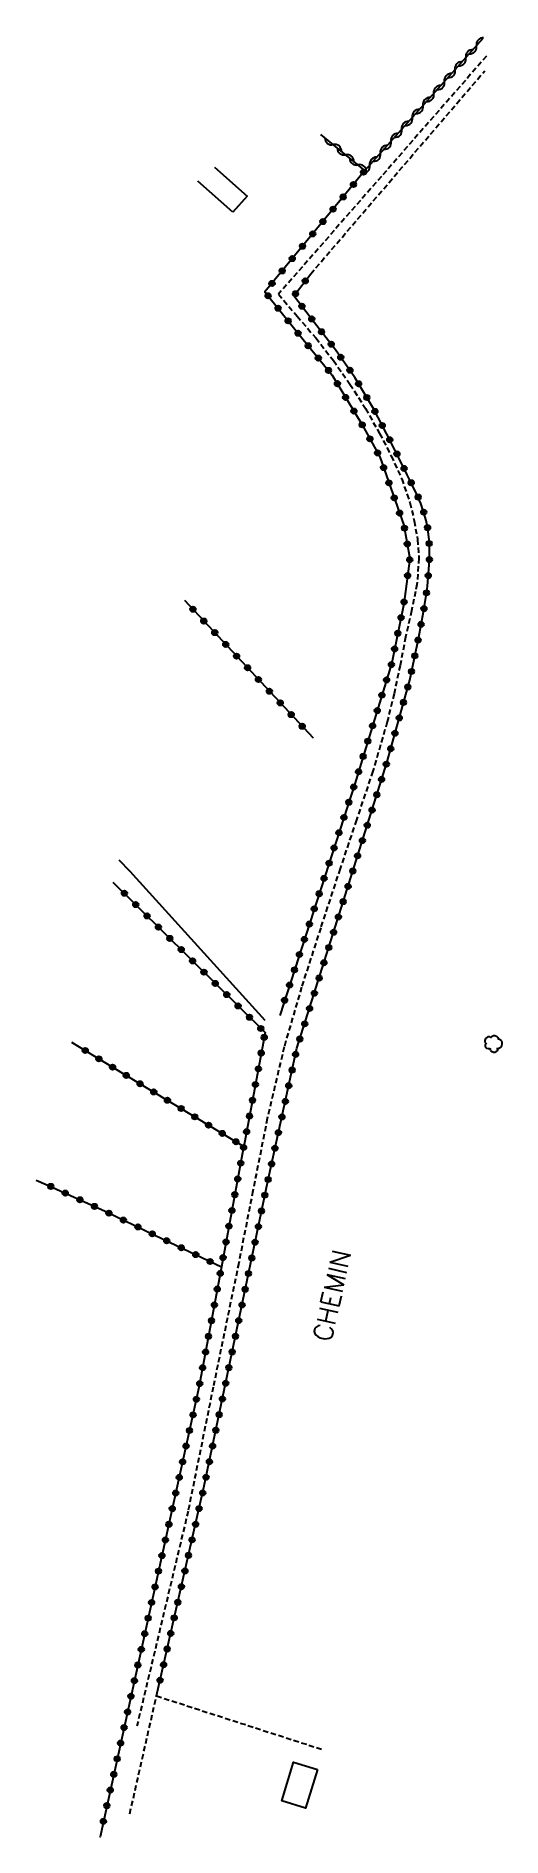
# Model space of a CAD drawing. Header units: millimetres. Extents: x 124000 to 124813, y 125000 to 125861.
# Drawn here: x 124199.4 to 124243, y 125058.3 to 125227 of the extents above; entities that cross this region are included whole.
import ezdxf

# ---------------------------------------------------------------- set-up
doc = ezdxf.new("R2010")
doc.units = ezdxf.units.MM
doc.linetypes.add('DASHED', pattern=[0.75, 0.5, -0.25])
doc.layers.get('0').update_dxf_attribs({"linetype": 'CONTINUOUS'})
for name, color, linetype in [('W0070', 7, 'DASHED'), ('W0104', 1, 'CONTINUOUS'), ('W0112', 1, 'DASHED'), ('W0300', 7, 'CONTINUOUS'), ('W0310', 3, 'CONTINUOUS'), ('W0323', 7, 'CONTINUOUS'), ('W0989', 7, 'CONTINUOUS')]:
    doc.layers.add(name, color=color, linetype=linetype)
doc.styles.get("Standard").update_dxf_attribs({"font": 'romans.shx', "width": 0.85})

msp = doc.modelspace()

# ---------------------------------------------------------------- texts
at = {"layer": 'W0989'}
msp.add_text('CHEMIN', height=1.75, rotation=77.4451, dxfattribs=at).set_placement((124227.02, 125104.61))

# ---------------------------------------------------------------- blocks, each defined once
blk = doc.blocks.new('T300')
for p, q in [((-0.8, 0.51), (-0.86, 0.34)), ((-0.86, 0.34), (-0.86, 0.17)), ((-0.86, 0.17), (-0.74, 0.06)), ((-0.69, 0.63), (-0.8, 0.51)), ((-0.8, -0.06), (-0.74, 0.06)), ((-0.74, 0.06), (-0.69, 0.11)), ((-0.57, 0.69), (-0.69, 0.63)), ((-0.46, 0.69), (-0.57, 0.69)), ((-0.29, 0.63), (-0.46, 0.69)), ((-0.29, 0.63), (-0.17, 0.74)), ((-0.23, 0.57), (-0.29, 0.63)), ((-0.17, 0.74), (-0.06, 0.8)), ((-0.06, 0.8), (0.06, 0.8)), ((0.06, 0.8), (0.23, 0.74)), ((0.23, 0.74), (0.34, 0.63)), ((0.34, 0.63), (0.4, 0.51)), ((0.46, 0.46), (0.34, 0.46)), ((0.4, 0.51), (0.4, 0.46)), ((0.57, 0.4), (0.46, 0.46)), ((0.57, 0.4), (0.69, 0.29)), ((0.69, 0.29), (0.74, 0.17)), ((0.74, 0.06), (0.69, -0.17)), ((0.74, 0.17), (0.74, 0.06)), ((-0.8, -0.17), (-0.8, -0.06)), ((-0.8, -0.23), (-0.8, -0.17)), ((-0.74, -0.34), (-0.8, -0.23)), ((-0.69, -0.4), (-0.74, -0.34)), ((-0.51, -0.46), (-0.69, -0.4)), ((-0.4, -0.46), (-0.51, -0.46)), ((-0.4, -0.46), (-0.34, -0.46)), ((-0.34, -0.46), (-0.34, -0.4)), ((-0.34, -0.51), (-0.34, -0.46)), ((-0.29, -0.63), (-0.34, -0.51)), ((-0.17, -0.74), (-0.29, -0.63)), ((-0.06, -0.8), (-0.17, -0.74)), ((0.06, -0.8), (-0.06, -0.8)), ((0.17, -0.74), (0.06, -0.8)), ((0.23, -0.69), (0.17, -0.74)), ((0.29, -0.46), (0.23, -0.46)), ((0.29, -0.63), (0.23, -0.69)), ((0.46, -0.4), (0.29, -0.46)), ((0.34, -0.51), (0.29, -0.63)), ((0.34, -0.51), (0.34, -0.46)), ((0.57, -0.34), (0.46, -0.4)), ((0.63, -0.29), (0.57, -0.34)), ((0.69, -0.17), (0.63, -0.29))]:
    blk.add_line(p, q)
blk = doc.blocks.new('t323o')
at = {"color": 0, "linetype": 'Continuous'}
for radius in [0.25, 0.15]:
    blk.add_circle((0, 0), radius, dxfattribs=at)
blk = doc.blocks.new('t310o')
at = {"color": 0, "linetype": 'Continuous'}
for centre, start, end in [((-0.5, 0.38), 216.8699, 323.1304), ((0.5, -0.37), 36.8699, 143.1303)]:
    blk.add_arc(centre, 0.625, start, end, dxfattribs=at)

# ---------------------------------------------------------------- linework, layer by layer
at = {"layer": 'W0070'}
for points in [[(124241.59, 125225.15), (124241.59, 125225.15), (124231.75, 125213.89), (124222.1, 125202.85)], [(124222.1, 125202.85), (124223.85, 125200.8), (124225.6, 125198.75), (124227.25, 125196.64), (124228.8, 125194.43), (124230.25, 125192.15), (124231.58, 125189.81), (124232.66, 125187.7), (124233.65, 125185.55), (124234.42, 125183.33), (124234.83, 125181.62), (124235.13, 125179.88), (124235.26, 125178.13), (124235.08, 125175.66), (124234.94, 125175)], [(124234.94, 125175), (124234.57, 125173.2), (124234.02, 125170.73), (124233.5, 125168.07), (124232.93, 125165.41), (124232.29, 125162.78), (124230.95, 125158.16), (124229.41, 125153.6), (124227.88, 125149.03), (124226.06, 125143.48), (124224.27, 125137.93), (124222.64, 125132.33), (124221.06, 125125.62), (124219.71, 125118.84), (124218.38, 125112.07), (124215.99, 125100.45), (124213.64, 125088.83), (124208.85, 125068.7), (124208.85, 125068.7), (124208.85, 125068.7)]]:
    msp.add_lwpolyline(points, dxfattribs=at)
at = {"layer": 'W0104'}
for points in [[(124217.83, 125210.54), (124214.54, 125213.45)], [(124216.11, 125214.75), (124219.16, 125212.05), (124217.83, 125210.54)]]:
    msp.add_lwpolyline(points, dxfattribs=at)
msp.add_lwpolyline([(124225.76, 125064.63), (124224.65, 125060.99), (124222.41, 125061.67), (124223.52, 125065.31), (124225.76, 125064.63)], close=True, dxfattribs=at)
at = {"layer": 'W0112'}
for points in [[(124225.13, 125204.76), (124241.43, 125223.78)], [(124208.18, 125060.47), (124210.68, 125071.51)], [(124210.68, 125071.51), (124226.35, 125066.45)]]:
    msp.add_lwpolyline(points, dxfattribs=at)
at = {"layer": 'W0300'}
msp.add_lwpolyline([(124207.14, 125149.86), (124208.18, 125148.78), (124220.82, 125134.84)], dxfattribs=at)
at = {"layer": 'W0310'}
msp.add_lwpolyline([(124241.26, 125226.82), (124230.21, 125214.45), (124226.08, 125217.82)], dxfattribs=at)
at = {"layer": 'W0323'}
for points in [[(124230.21, 125214.45), (124220.84, 125203.08), (124224.02, 125199.1), (124227.15, 125195.27), (124229.91, 125190.67), (124231.59, 125187.62), (124233.86, 125181.21), (124234.42, 125178.09), (124234.01, 125175)], [(124235.99, 125175), (124236.07, 125175.49), (124236.24, 125177.89), (124236.24, 125178.87), (124236.21, 125179.86), (124236.1, 125180.83), (124235.93, 125181.65), (124235.7, 125182.46), (124235.43, 125183.25), (124235.05, 125184.16), (124234.61, 125185.04), (124234.16, 125185.93), (124232.64, 125189.02), (124231.03, 125192.08), (124229.27, 125195.04), (124227.45, 125197.65), (124225.49, 125200.17), (124223.54, 125202.7), (124225.13, 125204.76)], [(124210.68, 125071.51), (124215.16, 125091.2), (124221.07, 125119.6), (124223.84, 125132.2), (124228.2, 125146), (124232.25, 125158.94), (124234.4, 125166.7), (124234.69, 125168.04), (124234.97, 125169.38), (124235.24, 125170.73), (124235.69, 125173.1), (124235.99, 125175)], [(124234.01, 125175), (124233.85, 125173.83), (124232.73, 125168.31), (124229.26, 125156.98), (124222.22, 125135.27)], [(124213.3, 125174.18), (124225.35, 125161.27)], [(124206.6, 125147.77), (124220.85, 125133.66)], [(124202.73, 125132.78), (124205.59, 125131.03), (124210.01, 125128.34), (124214.43, 125125.67), (124218.86, 125123)], [(124220.85, 125133.66), (124218.86, 125123), (124218.72, 125122.23), (124216.76, 125111.71), (124214.66, 125100.4), (124205.39, 125058.3), (124205.39, 125058.3)], [(124199.4, 125119.83), (124200.36, 125119.44), (124205.86, 125116.93), (124211.31, 125114.32), (124216.76, 125111.71)]]:
    msp.add_lwpolyline(points, dxfattribs=at)

# ---------------------------------------------------------------- block references
at = {"layer": 'W0300'}
msp.add_blockref('T300', (124242.3, 125132.59), dxfattribs=at)
at = {"layer": 'W0310'}
for p, rotation in [((124240.65, 125226.13), 228.2390659870513), ((124239.65, 125225.01), 228.2390659870513), ((124237.65, 125222.78), 228.2390659870513), ((124238.65, 125223.89), 228.2390659870513), ((124236.65, 125221.66), 228.2390659870513), ((124234.65, 125219.42), 228.2390659870513), ((124235.65, 125220.54), 228.2390659870513), ((124233.65, 125218.3), 228.2390659870513), ((124227.24, 125216.87), 140.7733072416508), ((124228.4, 125215.92), 140.7733072416508), ((124231.65, 125216.06), 228.2390659870513), ((124232.65, 125217.18), 228.2390659870513), ((124229.56, 125214.98), 140.7733072416508), ((124230.65, 125214.94), 228.2390659870513)]:
    msp.add_blockref('t310o', p, dxfattribs=dict(at, rotation=rotation))
at = {"layer": 'W0323'}
for p, rotation in [((124229.13, 125213.13), 230.507588216768), ((124230.08, 125214.29), 230.507588216768), ((124228.17, 125211.97), 230.507588216768), ((124226.27, 125209.66), 230.507588216768), ((124227.22, 125210.82), 230.507588216768), ((124225.31, 125208.5), 230.507588216768), ((124223.4, 125206.19), 230.507588216768), ((124224.36, 125207.34), 230.507588216768), ((124222.45, 125205.03), 230.507588216768), ((124221.13, 125202.71), 308.6158913358503), ((124221.5, 125203.87), 230.507588216768), ((124223.7, 125202.9), 52.36033973293065), ((124224.62, 125204.09), 52.36033973293065), ((124222.07, 125201.54), 308.6158913358503), ((124224.3, 125201.72), 127.6813271414572), ((124223.01, 125200.36), 308.6158913358503), ((124225.22, 125200.53), 127.6813271414572), ((124226.14, 125199.34), 127.6955315517832), ((124223.94, 125199.19), 308.6158913358503), ((124224.89, 125198.03), 309.2902229835111), ((124227.05, 125198.16), 127.6955315517832), ((124225.84, 125196.87), 309.2902229835111), ((124227.94, 125196.94), 124.9536666536005), ((124226.79, 125195.71), 309.2902229835111), ((124227.63, 125194.47), 300.9948448520774), ((124228.8, 125195.72), 124.9536666536005), ((124229.61, 125194.46), 120.7068777034304), ((124228.4, 125193.18), 300.9948448520774), ((124230.38, 125193.17), 120.7068777034304), ((124229.18, 125191.9), 300.9948448520774), ((124231.14, 125191.87), 117.7825053192807), ((124229.95, 125190.61), 298.8432878487981), ((124230.67, 125189.3), 298.8432878487981), ((124231.83, 125190.55), 117.7825053192807), ((124232.53, 125189.22), 117.7825053192807), ((124231.39, 125187.98), 298.8432878487981), ((124233.2, 125187.88), 116.2681845099083), ((124231.95, 125186.6), 289.462923803422), ((124233.87, 125186.53), 116.2681845099083), ((124232.45, 125185.18), 289.462923803422), ((124234.54, 125185.19), 116.8753140977393), ((124232.95, 125183.77), 289.462923803422), ((124235.19, 125183.84), 112.7941923395451), ((124235.71, 125182.43), 105.4948485991861), ((124233.45, 125182.35), 289.462923803422), ((124233.91, 125180.93), 280.1590559959233), ((124236.07, 125180.98), 101.7682889318166), ((124234.17, 125179.45), 280.1590559959233), ((124236.22, 125179.49), 92.03503445706157), ((124234.4, 125177.97), 262.4126370625356), ((124236.24, 125177.99), 89.94177260161722), ((124234.2, 125176.49), 262.4126370625356), ((124236.14, 125176.49), 85.94494821127829), ((124233.87, 125174.02), 262.3860618754879), ((124235.97, 125174.87), 80.83670335826382), ((124214.09, 125173.33), 313.0348767829195), ((124233.59, 125172.55), 258.5603806050767), ((124235.73, 125173.39), 80.83670335826382), ((124215.11, 125172.23), 313.0348767829195), ((124216.14, 125171.14), 313.0348767829195), ((124233.29, 125171.08), 258.5603806050767), ((124235.46, 125171.91), 79.2799586404289), ((124217.16, 125170.04), 313.0348767829195), ((124218.18, 125168.94), 313.0348767829195), ((124232.99, 125169.61), 258.5603806050767), ((124234.88, 125168.97), 78.00156769508676), ((124235.18, 125170.44), 78.88695946361439), ((124219.21, 125167.85), 313.0348767829195), ((124232.68, 125168.15), 252.9687187637485), ((124234.57, 125167.5), 77.99287341198803), ((124220.23, 125166.75), 313.0348767829195), ((124221.26, 125165.65), 313.0348767829195), ((124232.24, 125166.71), 252.9687187637485), ((124234.22, 125166.04), 74.51967447780866), ((124222.28, 125164.56), 313.0348767829195), ((124231.8, 125165.28), 252.9687187637485), ((124233.82, 125164.6), 74.51967447780866), ((124223.3, 125163.46), 313.0348767829195), ((124224.33, 125162.37), 313.0348767829195), ((124230.92, 125162.41), 252.9687187637485), ((124231.36, 125163.84), 252.9687187637485), ((124233.42, 125163.15), 74.51967447780866), ((124230.48, 125160.97), 252.9687187637485), ((124233.02, 125161.71), 74.51967447780866), ((124230.04, 125159.54), 252.9687187637485), ((124232.21, 125158.82), 72.58622005643043), ((124232.62, 125160.26), 74.51967447780866), ((124229.61, 125158.11), 252.9687187637485), ((124231.77, 125157.39), 72.58622005643043), ((124229.16, 125156.67), 252.0349905040082), ((124231.32, 125155.95), 72.58622005643043), ((124228.24, 125153.82), 252.0349905040082), ((124228.7, 125155.25), 252.0349905040082), ((124230.87, 125154.52), 72.58622005643043), ((124227.77, 125152.39), 252.0349905040082), ((124230.42, 125153.09), 72.58622005643043), ((124227.31, 125150.97), 252.0349905040082), ((124229.97, 125151.66), 72.58622005643043), ((124226.85, 125149.54), 252.0349905040082), ((124229.07, 125148.8), 72.58622005643043), ((124229.52, 125150.23), 72.58622005643043), ((124226.38, 125148.11), 252.0349905040082), ((124228.62, 125147.37), 72.58622005643043), ((124207.67, 125146.72), 315.2720969374054), ((124208.73, 125145.66), 315.2720969374054), ((124225.92, 125146.68), 252.0349905040082), ((124228.17, 125145.94), 72.50124702877777), ((124209.8, 125144.6), 315.2720969374054), ((124225, 125143.83), 252.0349905040082), ((124225.46, 125145.26), 252.0349905040082), ((124227.72, 125144.5), 72.50124702877777), ((124210.86, 125143.55), 315.2720969374054), ((124211.93, 125142.49), 315.2720969374054), ((124224.53, 125142.4), 252.0349905040082), ((124227.27, 125143.07), 72.50124702877777), ((124213, 125141.44), 315.2720969374054), ((124214.06, 125140.38), 315.2720969374054), ((124224.07, 125140.98), 252.0349905040082), ((124226.82, 125141.64), 72.50124702877777), ((124215.13, 125139.33), 315.2720969374054), ((124223.61, 125139.55), 252.0349905040082), ((124225.92, 125138.78), 72.50124702877777), ((124226.37, 125140.21), 72.50124702877777), ((124216.19, 125138.27), 315.2720969374054), ((124217.26, 125137.22), 315.2720969374054), ((124223.15, 125138.12), 252.0349905040082), ((124225.47, 125137.35), 72.50124702877777), ((124218.32, 125136.16), 315.2720969374054), ((124222.68, 125136.7), 252.0349905040082), ((124225.02, 125135.92), 72.50124702877777), ((124219.39, 125135.1), 315.2720969374054), ((124220.45, 125134.05), 315.2720969374054), ((124224.57, 125134.49), 72.50124702877777), ((124204.01, 125131.99), 328.4309332753794), ((124220.77, 125133.22), 259.4413663727259), ((124224.11, 125133.06), 72.50124702877777), ((124205.29, 125131.21), 328.4309332753794), ((124206.57, 125130.43), 328.751154368184), ((124220.22, 125130.27), 259.4413663727259), ((124220.49, 125131.75), 259.4413663727259), ((124223.39, 125130.15), 77.6032577369768), ((124223.71, 125131.62), 77.6032577369768), ((124207.85, 125129.65), 328.751154368184), ((124209.14, 125128.87), 328.751154368184), ((124219.94, 125128.8), 259.4413663727259), ((124223.07, 125128.69), 77.6032577369768), ((124210.42, 125128.1), 328.8709073379852), ((124211.7, 125127.32), 328.8709073379852), ((124219.67, 125127.32), 259.4413663727259), ((124222.75, 125127.22), 77.6032577369768), ((124212.99, 125126.55), 328.8709073379852), ((124214.27, 125125.77), 328.8709073379852), ((124219.39, 125125.85), 259.4413663727259), ((124222.43, 125125.76), 77.6032577369768), ((124215.56, 125124.99), 328.8803938582495), ((124216.84, 125124.22), 328.8803938582495), ((124218.12, 125123.44), 328.8803938582495), ((124219.12, 125124.38), 259.4413663727259), ((124222.1, 125124.29), 77.6032577369768), ((124218.84, 125122.9), 259.4341267288144), ((124221.78, 125122.83), 77.6032577369768), ((124218.57, 125121.43), 259.4662034569038), ((124221.46, 125121.36), 77.6032577369768), ((124200.78, 125119.25), 335.4587076415558), ((124202.14, 125118.63), 335.4587076415558), ((124218.02, 125118.48), 259.4662034569038), ((124218.29, 125119.95), 259.4662034569038), ((124220.83, 125118.43), 78.23501365051925), ((124221.14, 125119.9), 77.6032577369768), ((124203.51, 125118), 335.4587076415558), ((124204.87, 125117.38), 335.4587076415558), ((124206.23, 125116.75), 334.4143771727417), ((124217.75, 125117), 259.4662034569038), ((124220.52, 125116.96), 78.23501365051925), ((124207.58, 125116.1), 334.4143771727417), ((124208.94, 125115.46), 334.4143771727417), ((124217.47, 125115.53), 259.4662034569038), ((124220.22, 125115.49), 78.23501365051925), ((124210.29, 125114.81), 334.4143771727417), ((124211.64, 125114.16), 334.4058270647712), ((124213, 125113.51), 334.4058270647712), ((124217.2, 125114.05), 259.4662034569038), ((124219.91, 125114.02), 78.23501365051925), ((124214.35, 125112.86), 334.4058270647712), ((124215.7, 125112.22), 334.4058270647712), ((124216.92, 125112.58), 259.4662034569038), ((124219.61, 125112.55), 78.23501365051925), ((124216.65, 125111.1), 259.4611580663619), ((124219.3, 125111.09), 78.23501365051925), ((124216.37, 125109.63), 259.4611580663619), ((124218.99, 125109.62), 78.23501365051925), ((124215.83, 125106.68), 259.4611580663619), ((124216.1, 125108.15), 259.4611580663619), ((124218.38, 125106.68), 78.23501365051925), ((124218.69, 125108.15), 78.23501365051925), ((124215.55, 125105.2), 259.4611580663619), ((124218.08, 125105.21), 78.23501365051925), ((124215.28, 125103.73), 259.4611580663619), ((124217.77, 125103.74), 78.23501365051925), ((124215, 125102.26), 259.4611580663619), ((124217.46, 125102.27), 78.23501365051925), ((124214.73, 125100.78), 259.4611580663619), ((124217.16, 125100.81), 78.23501365051925), ((124214.42, 125099.31), 257.5824255790263), ((124216.85, 125099.34), 78.23501365051925), ((124213.77, 125096.38), 257.5824255790263), ((124214.1, 125097.85), 257.5824255790263), ((124216.24, 125096.4), 78.23501365051925), ((124216.55, 125097.87), 78.23501365051925), ((124213.45, 125094.92), 257.5824255790263), ((124215.94, 125094.93), 78.23501365051925), ((124213.13, 125093.45), 257.5824255790263), ((124215.63, 125093.46), 78.23501365051925), ((124212.81, 125091.99), 257.5824255790263), ((124215.32, 125092), 78.23501365051925), ((124212.48, 125090.52), 257.5824255790263), ((124215.01, 125090.53), 77.18579485433638), ((124212.16, 125089.06), 257.5824255790263), ((124214.67, 125089.07), 77.18579485433638), ((124211.84, 125087.59), 257.5824255790263), ((124214.34, 125087.6), 77.18579485433638), ((124211.19, 125084.66), 257.5824255790263), ((124211.51, 125086.13), 257.5824255790263), ((124213.68, 125084.68), 77.18579485433638), ((124214.01, 125086.14), 77.18579485433638), ((124210.87, 125083.2), 257.5824255790263), ((124213.34, 125083.22), 77.18579485433638), ((124210.55, 125081.73), 257.5824255790263), ((124213.01, 125081.75), 77.18579485433638), ((124210.22, 125080.27), 257.5824255790263), ((124212.68, 125080.29), 77.18579485433638), ((124209.9, 125078.8), 257.5824255790263), ((124212.34, 125078.83), 77.18579485433638), ((124209.58, 125077.34), 257.5824255790263), ((124212.01, 125077.37), 77.18579485433638), ((124209.26, 125075.87), 257.5824255790263), ((124211.35, 125074.44), 77.18579485433638), ((124211.68, 125075.9), 77.18579485433638), ((124208.61, 125072.94), 257.5824255790263), ((124208.93, 125074.41), 257.5824255790263), ((124211.01, 125072.98), 77.18579485433638), ((124208.29, 125071.48), 257.5824255790263), ((124207.97, 125070.01), 257.5824255790263), ((124207.64, 125068.55), 257.5824255790263), ((124207.32, 125067.09), 257.5824255790263), ((124207, 125065.62), 257.5824255790263), ((124206.35, 125062.69), 257.5824255790263), ((124206.68, 125064.16), 257.5824255790263), ((124206.03, 125061.23), 257.5824255790263), ((124205.71, 125059.76), 257.5824255790263)]:
    msp.add_blockref('t323o', p, dxfattribs=dict(at, rotation=rotation))

msp.set_redraw_order([(e.dxf.handle, doc.entitydb.next_handle()) for e in msp.query("TEXT MTEXT ATTDEF DIMENSION ARC_DIMENSION")])  # texts and dimensions are drawn at this point

doc.saveas('drawing.dxf')
